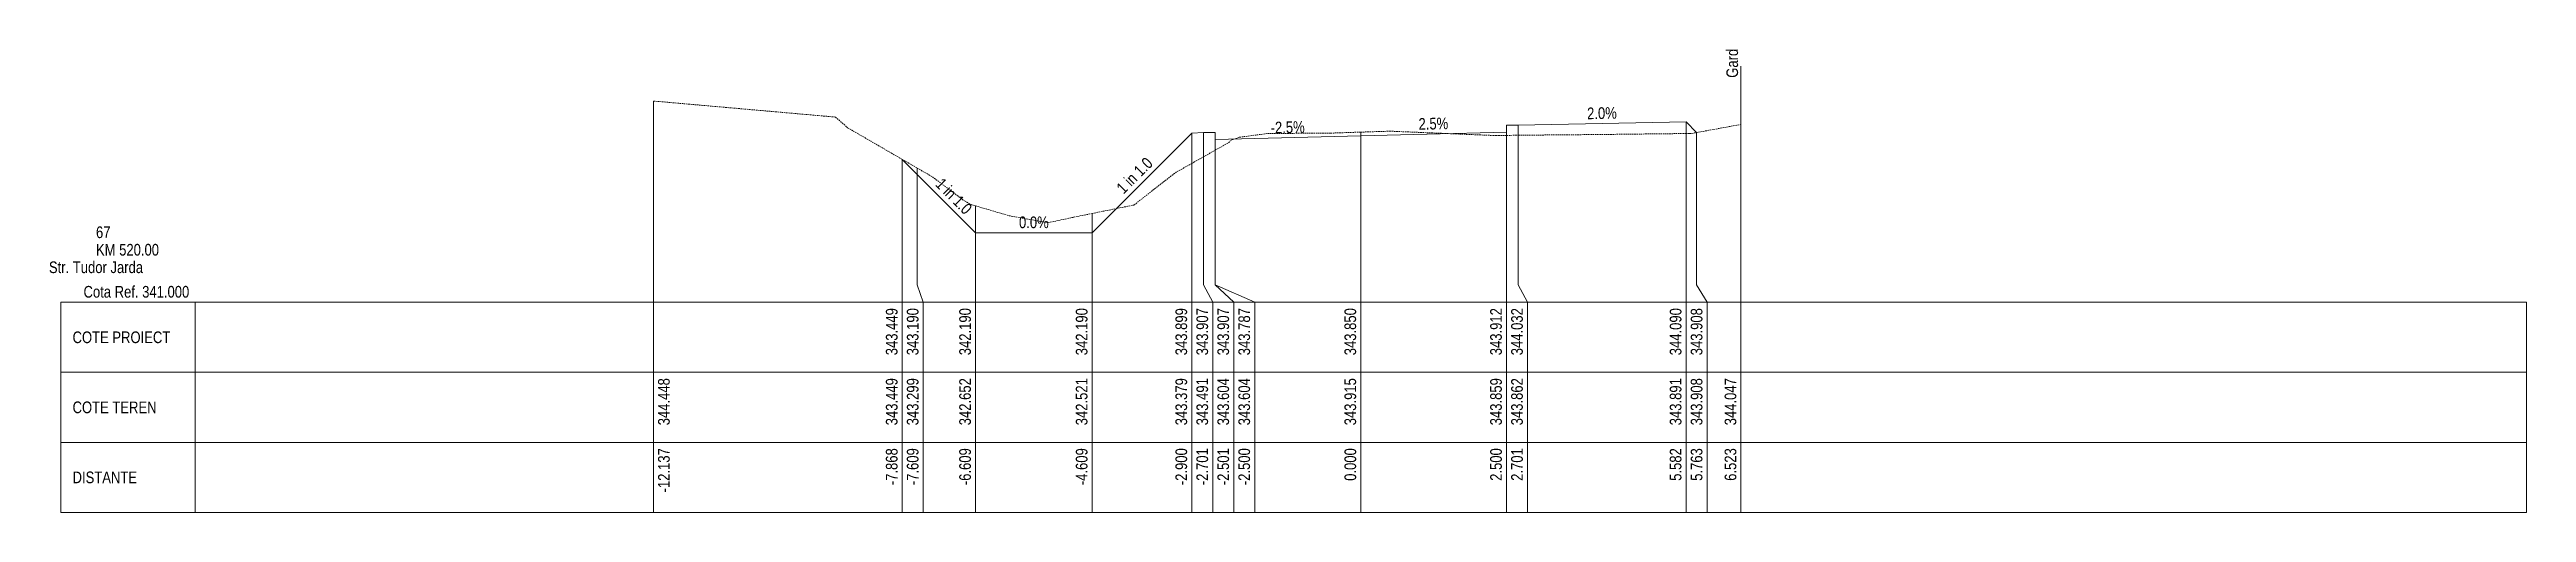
# Paper-space layout 'Str. Tudor Jarda-XS-1' of a CAD drawing. Extents: x 5 to 860, y 10 to 5944.
# Drawn here: x 435 to 860, y 394 to 473.3 of the extents above; entities that cross this region are included whole.
import ezdxf
from ezdxf.enums import TextEntityAlignment as Align

# ---------------------------------------------------------------- set-up
doc = ezdxf.new("R2010")
doc.units = 0
doc.linetypes.add('DASHED2', pattern=[0.375, 0.25, -0.125])
doc.layers.add('ARD-No Plot', color=1, linetype='Continuous', lineweight=0, plot=False)
for name, color, linetype, lineweight in [('DESIGN-TEXT', 7, 'Continuous', 0), ('EXISTING-TEXT', 7, 'Continuous', 0), ('LINES', 7, 'Continuous', 0), ('Text', 7, 'Continuous', 0), ('X-RL', 7, 'Continuous', 0), ('XPLOT-DESIGN', 5, 'Continuous', 0), ('XPLOT-EXISTING', 3, 'DASHED2', 0), ('XPLOT-GRADE', 7, 'Continuous', 0), ('XPLOT-KM', 7, 'Continuous', 0), ('XPLOT-TITLE', 7, 'Continuous', 0)]:
    doc.layers.add(name, color=color, linetype=linetype, lineweight=lineweight)
doc.styles.add('Arial', font='arial.ttf', dxfattribs={"width": 0.8})

psp = doc.layouts.new('Str. Tudor Jarda-XS-1')

# ---------------------------------------------------------------- texts
at = {"layer": 'ARD-No Plot', "style": 'Arial', "width": 0.8}
psp.add_text('Str. Tudor Jarda', height=2, dxfattribs=at).set_placement((443, 435), align=Align.CENTER)
at = {"layer": 'DESIGN-TEXT', "style": 'Arial', "width": 0.8}
for s, p in [('343.449', (580.518, 429)), ('343.190', (584.118, 429)), ('342.190', (593.108, 429)), ('342.190', (613.108, 429)), ('343.899', (630.2, 429)), ('343.907', (633.8, 429)), ('343.907', (637.4, 429)), ('343.787', (641, 429)), ('343.850', (659.2, 429)), ('343.912', (684.2, 429)), ('344.032', (687.8, 429)), ('344.090', (715.015, 429)), ('343.908', (718.615, 429))]:
    psp.add_text(s, height=2, rotation=90, dxfattribs=at).set_placement(p, align=Align.RIGHT)
at = {"layer": 'EXISTING-TEXT', "style": 'Arial', "width": 0.8}
for s, p in [('344.448', (541.433, 417)), ('343.449', (580.518, 417)), ('343.299', (584.118, 417)), ('342.652', (593.108, 417)), ('342.521', (613.108, 417)), ('343.379', (630.2, 417)), ('343.491', (633.8, 417)), ('343.604', (637.4, 417)), ('343.604', (641, 417)), ('343.915', (659.2, 417)), ('343.915', (659.2, 417)), ('343.859', (684.2, 417)), ('343.862', (687.8, 417)), ('343.862', (687.8, 417)), ('343.891', (715.015, 417)), ('343.908', (718.615, 417)), ('344.047', (724.429, 417))]:
    psp.add_text(s, height=2, rotation=90, dxfattribs=at).set_placement(p, align=Align.RIGHT)
at = {"layer": 'Text', "style": 'Arial', "width": 0.8}
psp.add_text('Gard', height=2, rotation=90, dxfattribs=at).set_placement((724.729, 468.468))
for s, p in [('-12.137', (541.433, 405)), ('-12.137', (541.433, 405)), ('-7.868', (580.518, 405)), ('-7.868', (580.518, 405)), ('-7.868', (580.518, 405)), ('-7.609', (584.118, 405)), ('-7.609', (584.118, 405)), ('-7.609', (584.118, 405)), ('-6.609', (593.108, 405)), ('-6.609', (593.108, 405)), ('-6.609', (593.108, 405)), ('-4.609', (613.108, 405)), ('-4.609', (613.108, 405)), ('-4.609', (613.108, 405)), ('-2.900', (630.2, 405)), ('-2.900', (630.2, 405)), ('-2.900', (630.2, 405)), ('-2.701', (633.8, 405)), ('-2.701', (633.8, 405)), ('-2.701', (633.8, 405)), ('-2.501', (637.4, 405)), ('-2.501', (637.4, 405)), ('-2.501', (637.4, 405)), ('-2.500', (641, 405)), ('-2.500', (641, 405)), ('-2.500', (641, 405)), ('0.000', (659.2, 405)), ('0.000', (659.2, 405)), ('0.000', (659.2, 405)), ('2.500', (684.2, 405)), ('2.500', (684.2, 405)), ('2.500', (684.2, 405)), ('2.701', (687.8, 405)), ('2.701', (687.8, 405)), ('2.701', (687.8, 405)), ('5.582', (715.015, 405)), ('5.582', (715.015, 405)), ('5.582', (715.015, 405)), ('5.763', (718.615, 405)), ('5.763', (718.615, 405)), ('5.763', (718.615, 405)), ('6.523', (724.429, 405)), ('6.523', (724.429, 405))]:
    psp.add_text(s, height=2, rotation=90, dxfattribs=at).set_placement(p, align=Align.RIGHT)
at = {"layer": 'X-RL', "style": 'Arial', "width": 0.8}
psp.add_text('Cota Ref. 341.000', height=2, dxfattribs=at).set_placement((459, 430.8), align=Align.RIGHT)
at = {"layer": 'XPLOT-GRADE', "style": 'Arial', "width": 0.8}
for s, rotation, p in [('2.0%', 1.14576, (701.397, 461.41)), ('-2.5%', 1.4321, (647.48, 458.984)), ('2.5%', 1.4321, (672.48, 459.609)), ('1 in 1.0', 45, (621.888, 451.012)), ('1 in 1.0', 315, (589.474, 447.466)), ('0.0%', 0, (603.908, 442.701))]:
    psp.add_text(s, height=2, rotation=rotation, dxfattribs=at).set_placement(p, align=Align.CENTER)
at = {"layer": 'XPLOT-KM', "style": 'Arial', "width": 0.8}
for s, p in [('67', (443, 441)), ('KM 520.00', (443, 438))]:
    psp.add_text(s, height=2, dxfattribs=at).set_placement(p)
at = {"layer": 'XPLOT-TITLE', "style": 'Arial', "width": 0.8}
for s, p in [('COTE PROIECT', (438.982, 423)), ('COTE TEREN', (438.982, 411)), ('DISTANTE', (438.982, 399))]:
    psp.add_text(s, height=2, dxfattribs=at).set_placement(p)

# ---------------------------------------------------------------- linework, layer by layer
at = {"layer": 'LINES'}
for p, q in [((725.229, 470.468), (725.229, 450.468)), ((538.633, 433), (538.633, 464.482)), ((538.633, 433), (538.633, 464.482)), ((631, 433), (631, 458.992)), ((631, 433), (631, 458.992)), ((631, 433), (631, 458.992)), ((632.99, 433), (632.99, 459.072)), ((632.99, 433), (632.99, 459.072)), ((632.99, 433), (632.99, 459.072)), ((634.99, 433), (634.99, 459.072)), ((634.99, 433), (634.99, 459.072)), ((634.99, 433), (634.99, 459.072)), ((660, 433), (660, 459.154)), ((660, 433), (660, 459.154)), ((660, 433), (660, 459.154)), ((685, 433), (685, 459.122)), ((685, 433), (685, 459.122)), ((685, 433), (685, 459.122)), ((687.01, 433), (687.01, 460.322)), ((687.01, 433), (687.01, 460.322)), ((687.01, 433), (687.01, 460.322)), ((715.815, 433), (715.815, 460.898)), ((715.815, 433), (715.815, 460.898)), ((715.815, 433), (715.815, 460.898)), ((717.629, 433), (717.629, 459.085)), ((717.629, 433), (717.629, 459.085)), ((717.629, 433), (717.629, 459.085)), ((725.229, 433), (725.229, 460.468)), ((725.229, 433), (725.229, 460.468)), ((635, 433), (635, 457.872)), ((635, 433), (635, 457.872)), ((635, 433), (635, 457.872)), ((581.318, 433), (581.318, 454.491)), ((581.318, 433), (581.318, 454.491)), ((581.318, 433), (581.318, 454.491)), ((583.908, 433), (583.908, 452.993)), ((583.908, 433), (583.908, 452.993)), ((583.908, 433), (583.908, 452.993)), ((593.908, 433), (593.908, 446.517)), ((593.908, 433), (593.908, 446.517)), ((593.908, 433), (593.908, 446.517)), ((613.908, 433), (613.908, 445.214)), ((613.908, 433), (613.908, 445.214)), ((613.908, 433), (613.908, 445.214)), ((436.982, 418), (436.982, 430)), ((436.982, 430), (460, 430)), ((460, 394), (460, 430)), ((460, 430), (860, 430)), ((538.633, 430), (538.633, 433)), ((538.633, 430), (538.633, 433)), ((538.633, 394), (538.633, 430)), ((538.633, 394), (538.633, 430)), ((581.318, 430), (581.318, 433)), ((581.318, 430), (581.318, 433)), ((581.318, 430), (581.318, 433)), ((581.318, 394), (581.318, 430)), ((581.318, 394), (581.318, 430)), ((581.318, 394), (581.318, 430)), ((584.918, 430), (583.908, 433)), ((584.918, 430), (583.908, 433)), ((584.918, 430), (583.908, 433)), ((584.918, 394), (584.918, 430)), ((584.918, 394), (584.918, 430)), ((584.918, 394), (584.918, 430)), ((593.908, 430), (593.908, 433)), ((593.908, 430), (593.908, 433)), ((593.908, 430), (593.908, 433)), ((593.908, 394), (593.908, 430)), ((593.908, 394), (593.908, 430)), ((593.908, 394), (593.908, 430)), ((613.908, 430), (613.908, 433)), ((613.908, 430), (613.908, 433)), ((613.908, 430), (613.908, 433)), ((613.908, 394), (613.908, 430)), ((613.908, 394), (613.908, 430)), ((613.908, 394), (613.908, 430)), ((631, 430), (631, 433)), ((631, 430), (631, 433)), ((631, 430), (631, 433)), ((631, 394), (631, 430)), ((631, 394), (631, 430)), ((631, 394), (631, 430)), ((634.6, 430), (632.99, 433)), ((634.6, 430), (632.99, 433)), ((634.6, 430), (632.99, 433)), ((634.6, 394), (634.6, 430)), ((634.6, 394), (634.6, 430)), ((634.6, 394), (634.6, 430)), ((638.2, 430), (634.99, 433)), ((638.2, 430), (634.99, 433)), ((638.2, 430), (634.99, 433)), ((641.8, 430), (635, 433)), ((641.8, 430), (635, 433)), ((641.8, 430), (635, 433)), ((638.2, 394), (638.2, 430)), ((638.2, 394), (638.2, 430)), ((638.2, 394), (638.2, 430)), ((641.8, 394), (641.8, 430)), ((641.8, 394), (641.8, 430)), ((641.8, 394), (641.8, 430)), ((660, 430), (660, 433)), ((660, 430), (660, 433)), ((660, 430), (660, 433)), ((660, 394), (660, 430)), ((660, 394), (660, 430)), ((660, 394), (660, 430)), ((685, 430), (685, 433)), ((685, 430), (685, 433)), ((685, 430), (685, 433)), ((685, 394), (685, 430)), ((685, 394), (685, 430)), ((685, 394), (685, 430)), ((688.6, 430), (687.01, 433)), ((688.6, 430), (687.01, 433)), ((688.6, 430), (687.01, 433)), ((688.6, 394), (688.6, 430)), ((688.6, 394), (688.6, 430)), ((688.6, 394), (688.6, 430)), ((715.815, 430), (715.815, 433)), ((715.815, 430), (715.815, 433)), ((715.815, 430), (715.815, 433)), ((715.815, 394), (715.815, 430)), ((715.815, 394), (715.815, 430)), ((715.815, 394), (715.815, 430)), ((719.415, 430), (717.629, 433)), ((719.415, 430), (717.629, 433)), ((719.415, 430), (717.629, 433)), ((719.415, 394), (719.415, 430)), ((719.415, 394), (719.415, 430)), ((719.415, 394), (719.415, 430)), ((725.229, 430), (725.229, 433)), ((725.229, 430), (725.229, 433)), ((725.229, 394), (725.229, 430)), ((725.229, 394), (725.229, 430)), ((860, 394), (860, 430)), ((436.982, 406), (436.982, 418)), ((436.982, 418), (460, 418)), ((460, 418), (436.982, 418)), ((460, 418), (860, 418)), ((436.982, 394), (436.982, 406)), ((436.982, 406), (460, 406)), ((460, 406), (436.982, 406)), ((460, 406), (860, 406)), ((460, 394), (436.982, 394)), ((460, 394), (860, 394))]:
    psp.add_line(p, q, dxfattribs=at)
at = {"layer": 'XPLOT-DESIGN'}
for p, q in [((613.908, 441.901), (631, 458.992)), ((631, 458.992), (632.99, 459.072)), ((632.99, 459.072), (634.99, 459.072)), ((634.99, 459.072), (635, 457.872)), ((660, 458.497), (685, 459.122)), ((685, 459.122), (685.01, 460.322)), ((685.01, 460.322), (687.01, 460.322)), ((687.01, 460.322), (715.815, 460.898)), ((715.815, 460.898), (717.629, 459.085)), ((635, 457.872), (660, 458.497)), ((581.318, 454.491), (583.908, 451.901)), ((583.908, 451.901), (593.908, 441.901)), ((593.908, 441.901), (613.908, 441.901))]:
    psp.add_line(p, q, dxfattribs=at)
at = {"layer": 'XPLOT-EXISTING'}
for p, q in [((538.633, 464.482), (569.873, 461.732)), ((569.873, 461.732), (571.961, 459.901)), ((571.961, 459.901), (581.318, 454.491)), ((644.015, 458.921), (654.808, 458.983)), ((654.808, 458.983), (660, 459.154)), ((660, 459.154), (664.972, 459.317)), ((660, 459.154), (660, 459.154)), ((664.972, 459.317), (683.21, 458.562)), ((716.829, 458.939), (717.629, 459.085)), ((717.629, 459.085), (725.229, 460.468)), ((631, 453.788), (632.99, 454.909)), ((632.99, 454.909), (634.99, 456.036)), ((634.99, 456.036), (635, 456.041)), ((635, 456.041), (637.283, 457.327)), ((637.283, 457.327), (637.846, 457.836)), ((637.846, 457.836), (639.201, 458.279)), ((639.201, 458.279), (644.015, 458.921)), ((683.21, 458.562), (685, 458.59)), ((685, 458.59), (687.01, 458.623)), ((687.01, 458.623), (687.014, 458.623)), ((687.014, 458.623), (700.556, 458.741)), ((700.556, 458.741), (715.72, 458.914)), ((715.72, 458.914), (715.815, 458.914)), ((715.815, 458.914), (716.169, 458.913)), ((716.169, 458.913), (716.39, 458.927)), ((716.39, 458.927), (716.735, 458.925)), ((716.735, 458.925), (716.829, 458.939)), ((581.318, 454.491), (583.908, 452.993)), ((583.908, 452.993), (586.506, 451.491)), ((586.506, 451.491), (592.022, 447.358)), ((621.087, 446.665), (628.192, 452.206)), ((628.192, 452.206), (631, 453.788)), ((592.022, 447.358), (593.241, 446.712)), ((593.241, 446.712), (593.908, 446.517)), ((593.908, 446.517), (599.664, 444.832)), ((613.908, 445.214), (621.087, 446.665)), ((599.664, 444.832), (606.354, 443.633)), ((606.354, 443.633), (610.718, 444.569)), ((610.718, 444.569), (613.908, 445.214))]:
    psp.add_line(p, q, dxfattribs=at)

psp.set_redraw_order([(e.dxf.handle, doc.entitydb.next_handle()) for e in psp.query("TEXT MTEXT ATTDEF DIMENSION ARC_DIMENSION")])  # texts and dimensions are drawn at this point

doc.saveas('drawing.dxf')
